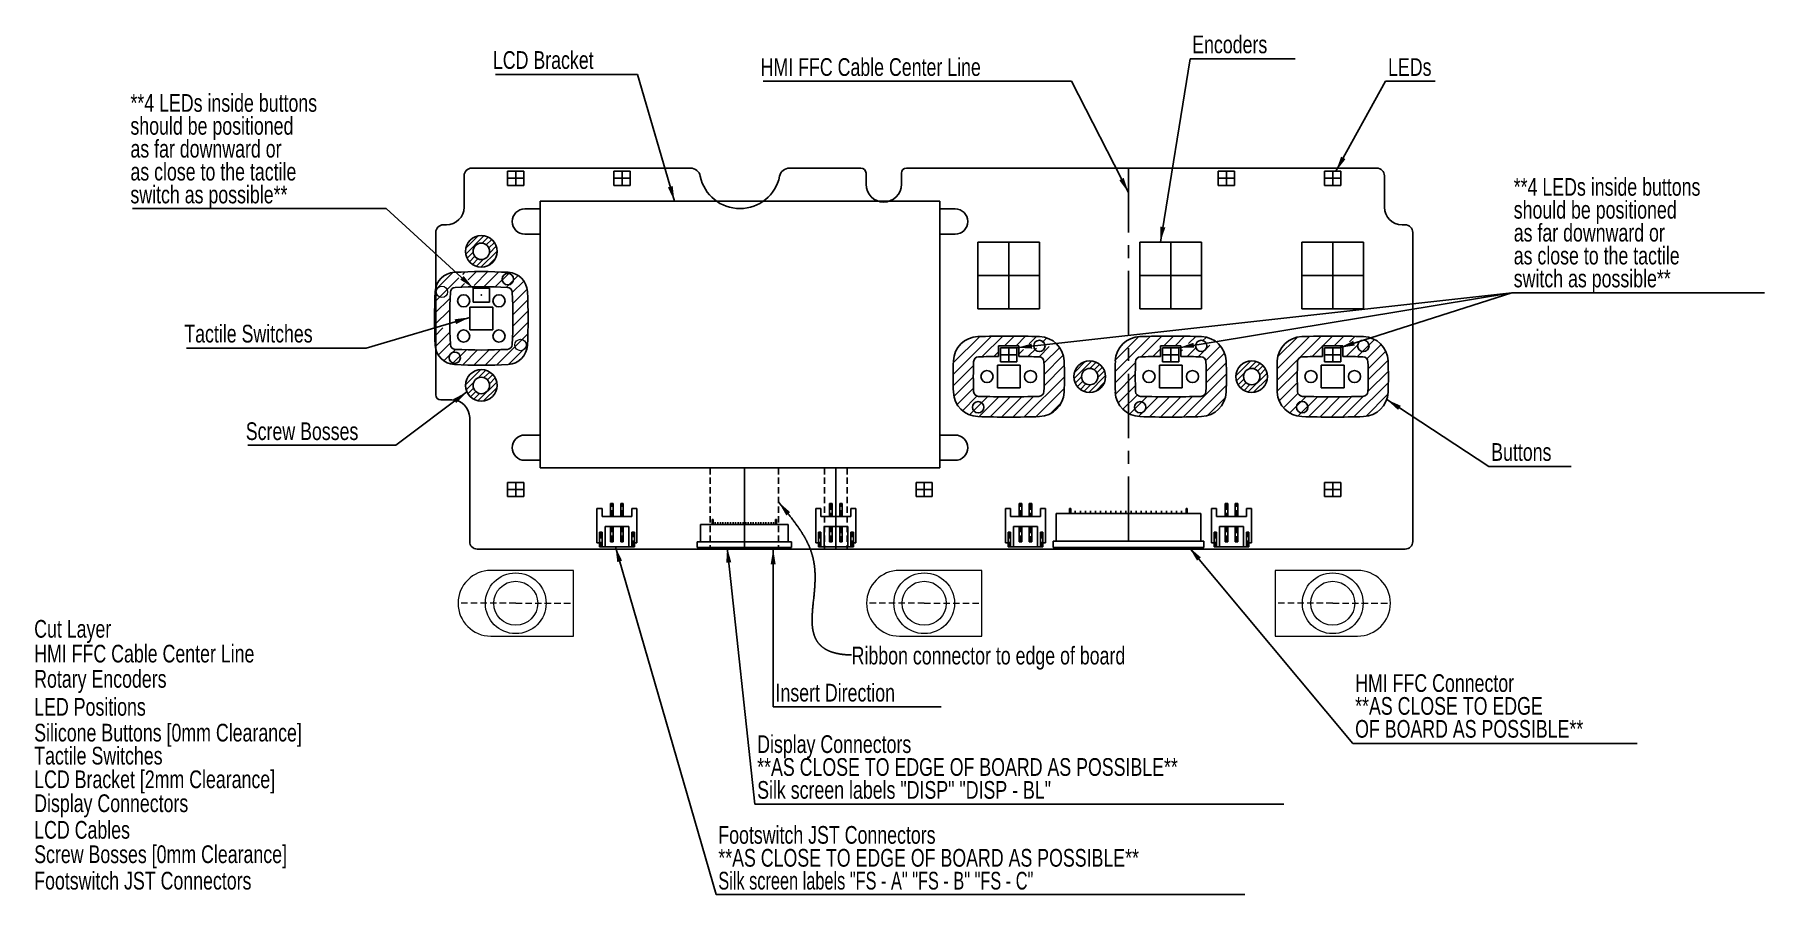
# Model space of a CAD drawing. Header units: millimetres. Extents: x 38 to 380, y 72 to 242.
import ezdxf

# ---------------------------------------------------------------- set-up
doc = ezdxf.new("R2010")
doc.units = ezdxf.units.MM
doc.header["$PDSIZE"] = -1
doc.linetypes.add('CENTERX2', pattern=[20.32, 12.7, -2.54, 2.54, -2.54])
doc.linetypes.add('HIDDEN', pattern=[1.905, 1.27, -0.635])
for name, color, linetype in [('BUTTONS', 30, 'Continuous'), ('DISPLAY_CONNECTORS', 150, 'Continuous'), ('ENCODERS', 5, 'Continuous'), ('FOOTSWITCHES', 134, 'Continuous'), ('HMI_LINE', 102, 'Continuous'), ('LCD_BRACKET', 1, 'Continuous'), ('LEDS', 190, 'Continuous'), ('PCB_CUT_LAYER', 7, 'Continuous'), ('RIBBON_CONNECTOR', 11, 'Continuous'), ('SCREW_BOSSES', 6, 'Continuous'), ('SWITCHES', 2, 'Continuous'), ('TABLES', 7, 'Continuous')]:
    doc.layers.add(name, color=color, linetype=linetype)
doc.styles.add('SLDTEXTSTYLE0', font='TXT', dxfattribs={"width": 0.75})
doc.styles.add('SLDTEXTSTYLE1', font='TXT', dxfattribs={"width": 0.688889})
doc.dimstyles.new('SLDDIMSTYLE0', dxfattribs={"dimtxt": 0.18, "dimasz": 3, "dimexe": 0, "dimexo": 0.0625, "dimgap": 0, "dimtad": 0, "dimtih": 1, "dimtoh": 1, "dimdec": 0, "dimrnd": 1e-09, "dimzin": 0, "dimdsep": 46, "dimtxsty": 'Standard', "dimsah": 1, "dimcen": 0.09, "dimadec": 0, "dimazin": 0, "dimtfac": 3, "dimtdec": 0, "dimtofl": 0, "dimtmove": 0, "dimatfit": 3, "dimfxl": 1, "dimfrac": 2, "dimtolj": 1, "dimtzin": 0, "dimarcsym": 0})

msp = doc.modelspace()

# ---------------------------------------------------------------- texts
at = {"layer": 'BUTTONS', "insert": (38.35, 105.52), "char_height": 3.5, "attachment_point": 1, "style": 'SLDTEXTSTYLE0'}
msp.add_mtext('Silicone Buttons [0mm Clearance]', dxfattribs=at)
at = {"layer": 'DISPLAY_CONNECTORS', "insert": (38.35, 91.57), "char_height": 3.5, "attachment_point": 1, "style": 'SLDTEXTSTYLE0'}
msp.add_mtext('Display Connectors', dxfattribs=at)
at = {"layer": 'ENCODERS', "insert": (38.35, 116.15), "char_height": 3.5, "attachment_point": 1, "style": 'SLDTEXTSTYLE0'}
msp.add_mtext('Rotary Encoders', dxfattribs=at)
at = {"layer": 'FOOTSWITCHES', "insert": (38.35, 76.26), "char_height": 3.5, "attachment_point": 1, "style": 'SLDTEXTSTYLE0'}
msp.add_mtext('Footswitch JST Connectors', dxfattribs=at)
at = {"layer": 'HMI_LINE', "insert": (38.35, 121.14), "char_height": 3.5, "attachment_point": 1, "style": 'SLDTEXTSTYLE0'}
msp.add_mtext('HMI FFC Cable Center Line', dxfattribs=at)
at = {"layer": 'LCD_BRACKET', "insert": (38.35, 96.3), "char_height": 3.5, "attachment_point": 1, "style": 'SLDTEXTSTYLE0'}
msp.add_mtext('LCD Bracket [2mm Clearance]', dxfattribs=at)
at = {"layer": 'LEDS', "insert": (38.35, 110.62), "char_height": 3.5, "attachment_point": 1, "style": 'SLDTEXTSTYLE0'}
msp.add_mtext('LED Positions', dxfattribs=at)
at = {"layer": 'PCB_CUT_LAYER', "insert": (38.35, 126.04), "char_height": 3.5, "attachment_point": 1, "style": 'SLDTEXTSTYLE0'}
msp.add_mtext('Cut Layer', dxfattribs=at)
at = {"layer": 'RIBBON_CONNECTOR', "char_height": 3.5, "attachment_point": 1, "style": 'SLDTEXTSTYLE0'}
for s, insert in [('Ribbon connector to edge of board', (199.84, 120.75)), ('LCD Cables', (38.35, 86.31))]:
    msp.add_mtext(s, dxfattribs=dict(at, insert=insert))
at = {"layer": 'SCREW_BOSSES', "insert": (38.35, 81.49), "char_height": 3.5, "attachment_point": 1, "style": 'SLDTEXTSTYLE0'}
msp.add_mtext('Screw Bosses [0mm Clearance]', dxfattribs=at)
at = {"layer": 'SWITCHES', "insert": (38.35, 100.97), "char_height": 3.5, "attachment_point": 1, "style": 'SLDTEXTSTYLE0'}
msp.add_mtext('Tactile Switches', dxfattribs=at)

# ---------------------------------------------------------------- blocks, each defined once
blk = doc.blocks.new('SW_HATCH_0')
at = {"color": 0, "linetype": 'Continuous', "lineweight": 18}
for p, q in [((0, 0), (-3.49, -3.49)), ((2.36, 0.11), (1.86, -0.38)), ((4.65, 0.16), (3.02, -1.47)), ((6.89, 0.16), (4.17, -2.56)), ((9.09, 0.11), (6.14, -2.84)), ((1.16, -1.09), (-3.6, -5.84)), ((2.31, -2.18), (1.57, -2.92)), ((11.23, 0), (8.35, -2.87)), ((12.87, -0.6), (10.51, -2.96)), ((14.02, -1.7), (11.72, -3.99)), ((14.66, -3.3), (11.81, -6.15)), ((-0.57, -5.06), (-3.64, -8.13)), ((14.79, -5.42), (11.85, -8.36)), ((-0.63, -7.37), (-3.64, -10.37)), ((14.85, -9.85), (11.78, -12.92)), ((14.84, -7.61), (11.84, -10.61)), ((-1.96, -10.94), (-3.59, -12.57)), ((-0.61, -11.83), (-3.48, -14.71)), ((14.81, -12.13), (8.65, -18.29)), ((-0.53, -14), (-2.89, -16.36)), ((0.51, -15.21), (-1.78, -17.5)), ((2.67, -15.29), (-0.19, -18.15)), ((4.87, -15.33), (1.94, -18.27)), ((7.13, -15.32), (4.13, -18.33)), ((9.43, -15.26), (6.36, -18.33)), ((14.71, -14.47), (10.99, -18.19))]:
    blk.add_line(p, q, dxfattribs=at)
blk = doc.blocks.new('SW_HATCH_1')
at = {"color": 0, "linetype": 'Continuous', "lineweight": 18}
for p, q in [((5.67, 1.18), (-1.9, -6.39)), ((3.37, 1.12), (-1.86, -4.11)), ((0, 0), (-0.74, -0.74)), ((7.94, 1.2), (3.87, -2.86)), ((10.18, 1.2), (8.28, -0.7)), ((12.4, 1.18), (10.53, -0.7)), ((14.6, 1.13), (13.16, -0.31)), ((16.59, 0.87), (15.69, -0.03)), ((7.09, -1.89), (6.16, -2.82)), ((12.02, -1.45), (11.09, -2.38)), ((14.55, -1.16), (12.88, -2.83)), ((17.08, -0.88), (15.08, -2.88)), ((19.16, -1.05), (16.05, -4.15)), ((19.87, -2.58), (16.09, -6.36)), ((2.12, -4.61), (-1.89, -8.62)), ((20.07, -4.63), (16.07, -8.62)), ((2.09, -6.89), (-1.75, -10.73)), ((2.13, -9.1), (-1.11, -12.33)), ((20.09, -6.85), (12.17, -14.77)), ((20.06, -9.12), (14.46, -14.72)), ((2.82, -10.65), (-0.07, -13.54)), ((4.96, -10.75), (1.35, -14.37)), ((7.17, -10.79), (3.25, -14.71)), ((9.41, -10.8), (5.44, -14.76)), ((11.67, -10.78), (7.66, -14.79)), ((13.96, -10.74), (9.9, -14.79)), ((19.54, -11.89), (17.23, -14.2))]:
    blk.add_line(p, q, dxfattribs=at)
blk = doc.blocks.new('SW_HATCH_2')
at = {"color": 0, "linetype": 'Continuous', "lineweight": 18}
for p, q in [((2.31, 0.06), (-4.68, -6.92)), ((0, 0), (-4.62, -4.62)), ((4.59, 0.1), (0.51, -3.98)), ((6.84, 0.1), (4.94, -1.8)), ((9.06, 0.08), (7.18, -1.8)), ((11.27, 0.04), (9.86, -1.36)), ((4.32, -2.42), (2.81, -3.93)), ((8.64, -2.58), (8.32, -2.91)), ((11.34, -2.13), (9.55, -3.92)), ((14.04, -1.68), (11.74, -3.97)), ((13.36, -0.11), (12.56, -0.91)), ((16.14, -1.82), (13.23, -4.73)), ((16.95, -3.25), (13.31, -6.9)), ((-0.64, -5.13), (-4.67, -9.16)), ((17.27, -5.18), (13.31, -9.14)), ((-0.68, -7.42), (-4.6, -11.34)), ((-0.66, -9.64), (-4.09, -13.07)), ((17.32, -7.38), (8.81, -15.88)), ((17.3, -9.64), (11.1, -15.84)), ((-0.31, -11.54), (-3.14, -14.37)), ((1.63, -11.84), (-1.83, -15.3)), ((3.83, -11.88), (-0.07, -15.79)), ((6.06, -11.9), (2.11, -15.85)), ((8.32, -11.89), (4.32, -15.89)), ((10.6, -11.85), (6.55, -15.9)), ((17.1, -12.09), (13.54, -15.64))]:
    blk.add_line(p, q, dxfattribs=at)
blk = doc.blocks.new('SW_HATCH_3')
at = {"color": 0, "linetype": 'Continuous', "lineweight": 18}
for p, q in [((4.67, 0.18), (-4.02, -8.51)), ((2.39, 0.15), (-4.01, -6.25)), ((0, 0), (-3.86, -3.86)), ((6.93, 0.2), (5.03, -1.7)), ((9.17, 0.19), (7.28, -1.7)), ((11.37, 0.15), (10.28, -0.95)), ((4.98, -1.76), (2.89, -3.84)), ((12.05, -1.42), (9.65, -3.82)), ((15.25, -0.46), (11.85, -3.86)), ((16.53, -1.43), (13.7, -4.26)), ((17.45, -2.76), (13.96, -6.24)), ((-0.01, -6.75), (-3.97, -10.7)), ((17.97, -6.72), (13.92, -10.77)), ((17.91, -4.54), (13.98, -8.47)), ((-0.01, -8.99), (-3.6, -12.58)), ((17.97, -8.97), (11.18, -15.76)), ((0.12, -11.11), (-2.75, -13.98)), ((1.74, -11.73), (-1.53, -15)), ((3.94, -11.78), (0.09, -15.62)), ((6.16, -11.8), (2.21, -15.75)), ((8.41, -11.8), (4.42, -15.79)), ((10.68, -11.77), (6.65, -15.8)), ((12.98, -11.71), (8.9, -15.79)), ((17.89, -11.29), (13.51, -15.68))]:
    blk.add_line(p, q, dxfattribs=at)
blk = doc.blocks.new('SW_HATCH_4')
at = {"color": 0, "linetype": 'Continuous', "lineweight": 18}
for p, q in [((1.14, 0.02), (-2.46, -3.58)), ((0, 0), (-2.44, -2.44)), ((-0.99, -3.24), (-2.19, -4.43)), ((3.74, -2.99), (0.55, -6.19)), ((1.99, -0.25), (0.8, -1.45)), ((2.67, -0.7), (1.6, -1.77)), ((3.2, -1.29), (2.1, -2.39)), ((3.57, -2.04), (2.21, -3.4)), ((-0.68, -4.04), (-1.74, -5.11)), ((-0.05, -4.54), (-1.15, -5.64)), ((0.96, -4.65), (-0.4, -6.02)), ((3.43, -4.42), (1.98, -5.88))]:
    blk.add_line(p, q, dxfattribs=at)
blk = doc.blocks.new('SW_HATCH_5')
at = {"color": 0, "linetype": 'Continuous', "lineweight": 18}
for p, q in [((1.72, 0.6), (-1.29, -2.41)), ((0, 0), (-0.69, -0.69)), ((2.72, 0.47), (1.22, -1.02)), ((3.49, 0.12), (2.37, -0.99)), ((0.33, -1.91), (-1.16, -3.41)), ((0.3, -3.06), (-0.77, -4.14)), ((4.89, -1.85), (1.16, -5.58)), ((4.94, -2.92), (2.23, -5.63)), ((4.11, -0.38), (3.05, -1.44)), ((4.58, -1.03), (3.43, -2.19)), ((0.75, -3.74), (-0.31, -4.8)), ((1.5, -4.12), (0.34, -5.27))]:
    blk.add_line(p, q, dxfattribs=at)
blk = doc.blocks.new('SW_HATCH_6')
at = {"color": 0, "linetype": 'Continuous', "lineweight": 18}
for p, q in [((1.2, 0.08), (-2.29, -3.41)), ((0, 0), (-2.21, -2.21)), ((-0.82, -3.06), (-2.05, -4.29)), ((3.93, -2.81), (0.6, -6.14)), ((2.08, -0.16), (0.85, -1.39)), ((2.78, -0.59), (1.7, -1.66)), ((3.32, -1.17), (2.24, -2.25)), ((3.72, -1.89), (2.42, -3.19)), ((-0.55, -3.91), (-1.62, -4.99)), ((0.04, -4.45), (-1.04, -5.54)), ((0.98, -4.63), (-0.32, -5.93)), ((3.73, -4.13), (1.92, -5.94))]:
    blk.add_line(p, q, dxfattribs=at)
blk = doc.blocks.new('SW_HATCH_7')
at = {"color": 0, "linetype": 'Continuous', "lineweight": 18}
for p, q in [((1.82, 0.7), (-1.15, -2.27)), ((0, 0), (-0.46, -0.46)), ((2.83, 0.58), (1.3, -0.95)), ((3.61, 0.24), (2.48, -0.88)), ((0.49, -1.75), (-1.04, -3.28)), ((0.43, -2.94), (-0.69, -4.06)), ((5.01, -1.72), (1.27, -5.47)), ((5.07, -2.78), (2.33, -5.53)), ((4.23, -0.26), (3.17, -1.32)), ((4.7, -0.91), (3.55, -2.06)), ((0.87, -3.62), (-0.19, -4.68)), ((1.6, -4.01), (0.45, -5.16))]:
    blk.add_line(p, q, dxfattribs=at)
blk = doc.blocks.new('SW_NOTE_0')
at = {"layer": 'HMI_LINE', "color": 0}
blk.add_line((-60.92, 0), (0, 0), dxfattribs=at)
at = {"layer": 'HMI_LINE', "color": 0, "insert": (-61.39, 4.55), "char_height": 3.5, "attachment_point": 1, "style": 'SLDTEXTSTYLE0'}
blk.add_mtext('HMI FFC Cable Center Line', dxfattribs=at)
blk = doc.blocks.new('SW_NOTE_0_1')
at = {"layer": 'LEDS', "color": 0}
blk.add_line((9.82, 0), (0, 0), dxfattribs=at)
at = {"layer": 'LEDS', "color": 0, "insert": (0.49, 4.55), "char_height": 3.5, "attachment_point": 1, "style": 'SLDTEXTSTYLE0'}
blk.add_mtext('LEDs', dxfattribs=at)
blk = doc.blocks.new('SW_NOTE_0_2')
at = {"layer": 'ENCODERS', "color": 0}
blk.add_line((20.75, 0), (0, 0), dxfattribs=at)
at = {"layer": 'ENCODERS', "color": 0, "insert": (0.41, 4.59), "char_height": 3.5, "attachment_point": 1, "style": 'SLDTEXTSTYLE0'}
blk.add_mtext('Encoders', dxfattribs=at)
blk = doc.blocks.new('SW_NOTE_0_3')
at = {"layer": 'BUTTONS', "color": 0}
blk.add_line((16.27, 0), (0, 0), dxfattribs=at)
at = {"layer": 'BUTTONS', "color": 0, "insert": (0.49, 4.6), "char_height": 3.5, "attachment_point": 1, "style": 'SLDTEXTSTYLE0'}
blk.add_mtext('Buttons', dxfattribs=at)
blk = doc.blocks.new('SW_NOTE_0_4')
at = {"layer": 'SCREW_BOSSES', "color": 0}
blk.add_line((-29.28, 0), (0, 0), dxfattribs=at)
at = {"layer": 'SCREW_BOSSES', "color": 0, "insert": (-29.67, 4.52), "char_height": 3.5, "attachment_point": 1, "style": 'SLDTEXTSTYLE0'}
blk.add_mtext('Screw Bosses', dxfattribs=at)
blk = doc.blocks.new('SW_NOTE_0_5')
at = {"layer": 'SWITCHES', "color": 0}
blk.add_line((-35.51, 0), (0, 0), dxfattribs=at)
at = {"layer": 'SWITCHES', "color": 0, "insert": (-35.94, 4.61), "char_height": 3.5, "attachment_point": 1, "style": 'SLDTEXTSTYLE0'}
blk.add_mtext('Tactile Switches', dxfattribs=at)
blk = doc.blocks.new('SW_NOTE_0_6')
at = {"layer": 'LCD_BRACKET', "color": 0}
blk.add_line((-28.08, 0), (0, 0), dxfattribs=at)
at = {"layer": 'LCD_BRACKET', "color": 0, "insert": (-28.56, 4.62), "char_height": 3.5, "attachment_point": 1, "style": 'SLDTEXTSTYLE0'}
blk.add_mtext('LCD Bracket', dxfattribs=at)
blk = doc.blocks.new('SW_NOTE_0_7')
at = {"layer": 'HMI_LINE', "color": 0}
blk.add_line((56.16, 0), (0, 0), dxfattribs=at)
at = {"layer": 'HMI_LINE', "color": 0, "char_height": 3.5, "attachment_point": 1, "style": 'SLDTEXTSTYLE0'}
for s, insert in [('HMI FFC Connector', (0.47, 13.67)), ('**AS CLOSE TO EDGE', (0.47, 9.15)), ('OF BOARD AS POSSIBLE**', (0.47, 4.62))]:
    blk.add_mtext(s, dxfattribs=dict(at, insert=insert))
blk = doc.blocks.new('SW_NOTE_0_8')
at = {"layer": 'LEDS', "color": 0}
blk.add_line((49.91, 0), (0, 0), dxfattribs=at)
blk.add_line((49.91, 0), (0, 0), dxfattribs=at)
blk.add_line((49.91, 0), (0, 0), dxfattribs=at)
at = {"layer": 'LEDS', "color": 0, "char_height": 3.5, "attachment_point": 1, "style": 'SLDTEXTSTYLE0'}
for s, insert in [('**4 LEDs inside buttons', (0.38, 22.71)), ('should be positioned', (0.38, 18.18)), ('as far downward or', (0.38, 13.66)), ('as close to the tactile', (0.38, 9.13)), ('switch as possible**', (0.38, 4.6))]:
    blk.add_mtext(s, dxfattribs=dict(at, insert=insert))
blk = doc.blocks.new('SW_NOTE_0_9')
at = {"layer": 'LEDS', "color": 0}
blk.add_line((-50.15, 0), (0, 0), dxfattribs=at)
at = {"layer": 'LEDS', "color": 0, "char_height": 3.5, "attachment_point": 1, "style": 'SLDTEXTSTYLE0'}
for s, insert in [('**4 LEDs inside buttons', (-50.54, 22.63)), ('should be positioned', (-50.54, 18.1)), ('as far downward or', (-50.54, 13.58)), ('as close to the tactile', (-50.54, 9.05)), ('switch as possible**', (-50.54, 4.53))]:
    blk.add_mtext(s, dxfattribs=dict(at, insert=insert))
blk = doc.blocks.new('SW_NOTE_0_10')
at = {"layer": 'RIBBON_CONNECTOR', "color": 0}
blk.add_line((33.18, 0), (0, 0), dxfattribs=at)
at = {"layer": 'RIBBON_CONNECTOR', "color": 0, "insert": (0.47, 4.52), "char_height": 3.5, "attachment_point": 1, "style": 'SLDTEXTSTYLE0'}
blk.add_mtext('Insert Direction', dxfattribs=at)
blk = doc.blocks.new('SW_NOTE_0_11')
at = {"layer": 'DISPLAY_CONNECTORS', "color": 0}
blk.add_line((104.49, 0), (0, 0), dxfattribs=at)
at = {"layer": 'DISPLAY_CONNECTORS', "color": 0, "char_height": 3.5, "attachment_point": 1, "style": 'SLDTEXTSTYLE0'}
for s, insert in [('Display Connectors', (0.44, 13.59)), ('**AS CLOSE TO EDGE OF BOARD AS POSSIBLE**', (0.44, 9.07)), ('Silk screen labels "DISP" "DISP - BL"', (0.44, 4.54))]:
    blk.add_mtext(s, dxfattribs=dict(at, insert=insert))
blk = doc.blocks.new('SW_NOTE_0_12')
at = {"layer": 'FOOTSWITCHES', "color": 0}
blk.add_line((104.49, 0), (0, 0), dxfattribs=at)
at = {"layer": 'FOOTSWITCHES', "color": 0, "char_height": 3.5, "attachment_point": 1}
for s, insert, style in [('Footswitch JST Connectors', (0.44, 13.52), 'SLDTEXTSTYLE0'), ('**AS CLOSE TO EDGE OF BOARD AS POSSIBLE**', (0.44, 8.99), 'SLDTEXTSTYLE0'), ('Silk screen labels "FS - A" "FS - B" "FS - C"', (0.44, 4.47), 'SLDTEXTSTYLE1')]:
    blk.add_mtext(s, dxfattribs=dict(at, insert=insert, style=style))

# ---------------------------------------------------------------- linework, layer by layer
at = {"layer": 'BUTTONS'}
for p, q in [((228.88, 180.24), (232.88, 180.24)), ((228.88, 180.24), (228.88, 178.13)), ((232.88, 180.24), (232.88, 178.13)), ((260.88, 180.24), (264.88, 180.24)), ((260.88, 180.24), (260.88, 178.13)), ((264.88, 180.24), (264.88, 178.13)), ((292.88, 180.24), (296.88, 180.24)), ((292.88, 180.24), (292.88, 178.13)), ((296.88, 180.24), (296.88, 178.13))]:
    msp.add_line(p, q, dxfattribs=at)
for centre in [(123.19, 189.13), (130.17, 189.13), (123.19, 182.15), (130.17, 182.15), (226.58, 174.14), (235.18, 174.14), (258.58, 174.14), (267.18, 174.14), (290.58, 174.14), (299.18, 174.14)]:
    msp.add_circle(centre, 1.2, dxfattribs=at)
for centre, radius, start, end in [((126.68, 91.89), 103, 87.0369, 92.9631), ((121.56, 190.76), 4, 92.9631, 177.0369), ((121.56, 190.76), 1, 92.9631, 177.0369), ((126.68, 91.89), 100, 87.0369, 92.9631), ((131.79, 190.76), 1, 2.9631, 87.0369), ((131.79, 190.76), 4, 2.9631, 87.0369), ((220.43, 185.64), 103, 177.0369, 182.9631), ((220.43, 185.64), 100, 177.0369, 182.9631), ((32.93, 185.64), 100, 357.0369, 2.9631), ((32.93, 185.64), 103, 357.0369, 2.9631), ((224.93, 177.05), 5, 91.7123, 177.8882), ((230.88, -21.86), 204, 88.2877, 91.7123), ((236.82, 177.05), 5, 2.1118, 88.2877), ((256.93, 177.05), 5, 91.7123, 177.8882), ((262.88, -21.86), 204, 88.2877, 91.7123), ((268.82, 177.05), 5, 2.1118, 88.2877), ((288.93, 177.05), 5, 91.7123, 177.8882), ((294.88, -21.86), 204, 88.2877, 91.7123), ((300.82, 177.05), 5, 2.1118, 88.2877), ((121.56, 180.52), 4, 182.9631, 267.0369), ((121.56, 180.52), 1, 182.9631, 267.0369), ((126.68, 279.39), 100, 267.0369, 272.9631), ((131.79, 180.52), 1, 272.9631, 357.0369), ((131.79, 180.52), 4, 272.9631, 357.0369), ((224.93, 177.05), 1, 91.7123, 177.8882), ((230.88, -21.86), 200, 90.573, 91.7123), ((230.88, -21.86), 200, 88.2877, 89.427), ((236.82, 177.05), 1, 2.1118, 88.2877), ((256.93, 177.05), 1, 91.7123, 177.8882), ((262.88, -21.86), 200, 90.573, 91.7123), ((262.88, -21.86), 200, 88.2877, 89.427), ((268.82, 177.05), 1, 2.1118, 88.2877), ((288.93, 177.05), 1, 91.7123, 177.8882), ((294.88, -21.86), 200, 90.573, 91.7123), ((294.88, -21.86), 200, 88.2877, 89.427), ((300.82, 177.05), 1, 2.1118, 88.2877), ((126.68, 279.39), 103, 267.0369, 272.9631), ((303.88, 174.14), 84, 177.8882, 182.1118), ((303.88, 174.14), 80, 177.8882, 182.1118), ((157.88, 174.14), 80, 357.8882, 2.1118), ((157.88, 174.14), 84, 357.8882, 2.1118), ((335.88, 174.14), 84, 177.8882, 182.1118), ((335.88, 174.14), 80, 177.8882, 182.1118), ((189.88, 174.14), 80, 357.8882, 2.1118), ((189.88, 174.14), 84, 357.8882, 2.1118), ((367.88, 174.14), 84, 177.8882, 182.1118), ((367.88, 174.14), 80, 177.8882, 182.1118), ((221.88, 174.14), 80, 357.8882, 2.1118), ((221.88, 174.14), 84, 357.8882, 2.1118), ((224.93, 171.23), 5, 182.1118, 268.2877), ((224.93, 171.23), 1, 182.1118, 268.2877), ((236.82, 171.23), 1, 271.7123, 357.8882), ((236.82, 171.23), 5, 271.7123, 357.8882), ((256.93, 171.23), 5, 182.1118, 268.2877), ((256.93, 171.23), 1, 182.1118, 268.2877), ((268.82, 171.23), 1, 271.7123, 357.8882), ((268.82, 171.23), 5, 271.7123, 357.8882), ((288.93, 171.23), 5, 182.1118, 268.2877), ((288.93, 171.23), 1, 182.1118, 268.2877), ((300.82, 171.23), 1, 271.7123, 357.8882), ((300.82, 171.23), 5, 271.7123, 357.8882), ((230.88, 370.14), 200, 268.2877, 271.7123), ((262.88, 370.14), 200, 268.2877, 271.7123), ((294.88, 370.14), 200, 268.2877, 271.7123), ((230.88, 370.14), 204, 268.2877, 271.7123), ((262.88, 370.14), 204, 268.2877, 271.7123), ((294.88, 370.14), 204, 268.2877, 271.7123)]:
    msp.add_arc(centre, radius, start, end, dxfattribs=at)
at = {"layer": 'DISPLAY_CONNECTORS'}
for p, q in [((192.78, 141.31), (192.78, 148.09)), ((192.78, 148.09), (193.78, 148.09)), ((193.78, 148.09), (193.78, 146.49)), ((195.98, 149.09), (195.48, 149.09)), ((195.48, 149.09), (195.48, 146.49)), ((195.98, 146.49), (195.98, 149.09)), ((197.98, 149.09), (197.48, 149.09)), ((197.48, 149.09), (197.48, 146.49)), ((197.98, 146.49), (197.98, 149.09)), ((199.68, 146.49), (199.68, 148.09)), ((199.68, 148.09), (200.68, 148.09)), ((200.68, 148.09), (200.68, 141.31)), ((169.98, 141.49), (169.98, 144.89)), ((169.98, 144.89), (187.33, 144.89)), ((172.31, 144.89), (172.31, 145.89)), ((172.31, 145.89), (172.51, 145.89)), ((172.41, 144.89), (172.41, 145.39)), ((172.51, 145.89), (172.51, 144.89)), ((172.91, 144.89), (172.91, 145.39)), ((173.41, 144.89), (173.41, 145.39)), ((173.91, 144.89), (173.91, 145.39)), ((174.41, 144.89), (174.41, 145.39)), ((174.91, 144.89), (174.91, 145.39)), ((175.41, 144.89), (175.41, 145.39)), ((175.91, 144.89), (175.91, 145.39)), ((176.41, 144.89), (176.41, 145.39)), ((176.91, 144.89), (176.91, 145.39)), ((177.41, 144.89), (177.41, 145.39)), ((177.91, 144.89), (177.91, 145.39)), ((178.41, 144.89), (178.41, 145.39)), ((178.91, 144.89), (178.91, 145.39)), ((179.41, 144.89), (179.41, 145.39)), ((179.91, 144.89), (179.91, 145.39)), ((180.41, 144.89), (180.41, 145.39)), ((180.91, 144.89), (180.91, 145.39)), ((181.41, 144.89), (181.41, 145.39)), ((181.91, 144.89), (181.91, 145.39)), ((182.41, 144.89), (182.41, 145.39)), ((182.91, 144.89), (182.91, 145.39)), ((183.41, 144.89), (183.41, 145.39)), ((183.91, 144.89), (183.91, 145.39)), ((184.41, 144.89), (184.41, 145.39)), ((184.81, 144.89), (184.81, 145.89)), ((184.81, 145.89), (185.01, 145.89)), ((184.91, 144.89), (184.91, 145.39)), ((185.01, 145.89), (185.01, 144.89)), ((187.33, 144.89), (187.33, 141.49)), ((193.78, 146.49), (199.68, 146.49)), ((194.38, 144.49), (199.08, 144.49)), ((194.38, 144.49), (194.38, 140.49)), ((195.48, 144.49), (195.48, 141.49)), ((195.98, 141.49), (195.98, 144.49)), ((197.48, 144.49), (197.48, 141.49)), ((197.98, 141.49), (197.98, 144.49)), ((199.08, 144.49), (199.08, 140.49)), ((169.33, 141.49), (187.98, 141.49)), ((169.33, 141.49), (169.33, 140.39)), ((169.33, 140.39), (187.98, 140.39)), ((187.98, 141.49), (187.98, 140.39)), ((193.28, 141.31), (192.78, 141.31)), ((193.28, 143.41), (193.78, 143.41)), ((193.28, 143.41), (193.28, 140.49)), ((193.28, 140.49), (193.78, 140.49)), ((193.78, 143.41), (193.78, 140.49)), ((194.38, 140.49), (193.78, 140.49)), ((194.38, 140.49), (199.08, 140.49)), ((195.48, 141.49), (195.98, 141.49)), ((197.48, 141.49), (197.98, 141.49)), ((199.68, 140.49), (199.08, 140.49)), ((199.68, 143.41), (200.18, 143.41)), ((199.68, 143.41), (199.68, 140.49)), ((199.68, 140.49), (200.18, 140.49)), ((200.18, 143.41), (200.18, 140.49)), ((200.68, 141.31), (200.18, 141.31))]:
    msp.add_line(p, q, dxfattribs=at)
at = {"layer": 'DISPLAY_CONNECTORS', "linetype": 'HIDDEN'}
for p, q in [((195.73, 149.09), (195.73, 146.49)), ((197.73, 146.49), (197.73, 149.09)), ((195.73, 141.49), (195.73, 144.49)), ((197.73, 144.49), (197.73, 141.49)), ((193.53, 143.41), (193.53, 140.49)), ((199.93, 140.49), (199.93, 143.41))]:
    msp.add_line(p, q, dxfattribs=at)
at = {"layer": 'ENCODERS'}
for p, q in [((224.78, 200.74), (236.98, 200.74)), ((224.78, 200.74), (224.78, 187.54)), ((230.88, 200.74), (230.88, 194.14)), ((236.98, 200.74), (236.98, 187.54)), ((256.78, 200.74), (268.98, 200.74)), ((256.78, 200.74), (256.78, 187.54)), ((262.88, 200.74), (262.88, 194.14)), ((268.98, 200.74), (268.98, 187.54)), ((288.78, 200.74), (300.98, 200.74)), ((288.78, 200.74), (288.78, 187.54)), ((294.88, 200.74), (294.88, 194.14)), ((300.98, 200.74), (300.98, 187.54)), ((224.78, 194.14), (230.88, 194.14)), ((230.88, 194.14), (236.98, 194.14)), ((230.88, 187.54), (230.88, 194.14)), ((256.78, 194.14), (262.88, 194.14)), ((262.88, 194.14), (268.98, 194.14)), ((262.88, 187.54), (262.88, 194.14)), ((288.78, 194.14), (294.88, 194.14)), ((294.88, 194.14), (300.98, 194.14)), ((294.88, 187.54), (294.88, 194.14)), ((224.78, 187.54), (236.98, 187.54)), ((256.78, 187.54), (268.98, 187.54)), ((288.78, 187.54), (300.98, 187.54))]:
    msp.add_line(p, q, dxfattribs=at)
for p in [(230.88, 194.14), (262.88, 194.14), (294.88, 194.14)]:
    msp.add_point(p, dxfattribs=at)
at = {"layer": 'FOOTSWITCHES'}
for p, q in [((149.53, 141.31), (149.53, 148.09)), ((149.53, 148.09), (150.53, 148.09)), ((150.53, 148.09), (150.53, 146.49)), ((152.73, 149.09), (152.23, 149.09)), ((152.23, 149.09), (152.23, 146.49)), ((152.73, 146.49), (152.73, 149.09)), ((154.73, 149.09), (154.23, 149.09)), ((154.23, 149.09), (154.23, 146.49)), ((154.73, 146.49), (154.73, 149.09)), ((156.43, 146.49), (156.43, 148.09)), ((156.43, 148.09), (157.43, 148.09)), ((157.43, 148.09), (157.43, 141.31)), ((231.23, 148.09), (230.23, 148.09)), ((230.23, 148.09), (230.23, 141.31)), ((231.23, 146.49), (231.23, 148.09)), ((232.93, 146.49), (232.93, 149.09)), ((232.93, 149.09), (233.43, 149.09)), ((233.43, 149.09), (233.43, 146.49)), ((234.93, 146.49), (234.93, 149.09)), ((234.93, 149.09), (235.43, 149.09)), ((235.43, 149.09), (235.43, 146.49)), ((238.13, 148.09), (237.13, 148.09)), ((237.13, 148.09), (237.13, 146.49)), ((238.13, 141.31), (238.13, 148.09)), ((270.93, 141.31), (270.93, 148.09)), ((270.93, 148.09), (271.93, 148.09)), ((271.93, 148.09), (271.93, 146.49)), ((273.63, 146.49), (273.63, 149.09)), ((273.63, 149.09), (274.13, 149.09)), ((274.13, 149.09), (274.13, 146.49)), ((275.63, 146.49), (275.63, 149.09)), ((275.63, 149.09), (276.13, 149.09)), ((276.13, 149.09), (276.13, 146.49)), ((277.83, 146.49), (277.83, 148.09)), ((277.83, 148.09), (278.83, 148.09)), ((278.83, 148.09), (278.83, 141.31)), ((150.53, 146.49), (156.43, 146.49)), ((151.13, 144.49), (155.83, 144.49)), ((151.13, 144.49), (151.13, 140.49)), ((152.23, 144.49), (152.23, 141.49)), ((152.73, 141.49), (152.73, 144.49)), ((154.23, 144.49), (154.23, 141.49)), ((154.73, 141.49), (154.73, 144.49)), ((155.83, 144.49), (155.83, 140.49)), ((237.13, 146.49), (231.23, 146.49)), ((231.83, 144.49), (236.53, 144.49)), ((231.83, 144.49), (231.83, 140.49)), ((232.93, 141.49), (232.93, 144.49)), ((233.43, 144.49), (233.43, 141.49)), ((234.93, 141.49), (234.93, 144.49)), ((235.43, 144.49), (235.43, 141.49)), ((236.53, 144.49), (236.53, 140.49)), ((271.93, 146.49), (277.83, 146.49)), ((272.53, 144.49), (277.23, 144.49)), ((272.53, 144.49), (272.53, 140.49)), ((273.63, 141.49), (273.63, 144.49)), ((274.13, 144.49), (274.13, 141.49)), ((275.63, 141.49), (275.63, 144.49)), ((276.13, 144.49), (276.13, 141.49)), ((277.23, 144.49), (277.23, 140.49)), ((150.03, 141.31), (149.53, 141.31)), ((150.03, 143.41), (150.53, 143.41)), ((150.03, 143.41), (150.03, 140.49)), ((150.03, 140.49), (150.53, 140.49)), ((150.53, 143.41), (150.53, 140.49)), ((151.13, 140.49), (150.53, 140.49)), ((151.13, 140.49), (155.83, 140.49)), ((152.23, 141.49), (152.73, 141.49)), ((154.23, 141.49), (154.73, 141.49)), ((156.43, 140.49), (155.83, 140.49)), ((156.43, 143.41), (156.93, 143.41)), ((156.43, 143.41), (156.43, 140.49)), ((156.43, 140.49), (156.93, 140.49)), ((156.93, 143.41), (156.93, 140.49)), ((157.43, 141.31), (156.93, 141.31)), ((230.23, 141.31), (230.73, 141.31)), ((230.73, 143.41), (231.23, 143.41)), ((230.73, 143.41), (230.73, 140.49)), ((230.73, 140.49), (231.23, 140.49)), ((231.23, 143.41), (231.23, 140.49)), ((231.23, 140.49), (231.83, 140.49)), ((231.83, 140.49), (236.53, 140.49)), ((233.43, 141.49), (232.93, 141.49)), ((235.43, 141.49), (234.93, 141.49)), ((236.53, 140.49), (237.13, 140.49)), ((237.13, 143.41), (237.63, 143.41)), ((237.13, 143.41), (237.13, 140.49)), ((237.13, 140.49), (237.63, 140.49)), ((237.63, 143.41), (237.63, 140.49)), ((237.63, 141.31), (238.13, 141.31)), ((271.43, 141.31), (270.93, 141.31)), ((271.43, 143.41), (271.93, 143.41)), ((271.43, 143.41), (271.43, 140.49)), ((271.43, 140.49), (271.93, 140.49)), ((271.93, 143.41), (271.93, 140.49)), ((271.93, 140.49), (272.53, 140.49)), ((272.53, 140.49), (277.23, 140.49)), ((274.13, 141.49), (273.63, 141.49)), ((276.13, 141.49), (275.63, 141.49)), ((277.23, 140.49), (277.83, 140.49)), ((277.83, 143.41), (278.33, 143.41)), ((277.83, 143.41), (277.83, 140.49)), ((277.83, 140.49), (278.33, 140.49)), ((278.33, 143.41), (278.33, 140.49)), ((278.83, 141.31), (278.33, 141.31))]:
    msp.add_line(p, q, dxfattribs=at)
at = {"layer": 'FOOTSWITCHES', "linetype": 'HIDDEN'}
for p, q in [((152.48, 146.49), (152.48, 149.09)), ((154.48, 146.49), (154.48, 149.09)), ((233.18, 146.49), (233.18, 149.09)), ((235.18, 149.09), (235.18, 146.49)), ((273.88, 149.09), (273.88, 146.49)), ((275.88, 146.49), (275.88, 149.09)), ((152.48, 141.49), (152.48, 144.49)), ((154.48, 141.49), (154.48, 144.49)), ((233.18, 141.49), (233.18, 144.49)), ((235.18, 144.49), (235.18, 141.49)), ((273.88, 141.49), (273.88, 144.49)), ((275.88, 144.49), (275.88, 141.49)), ((150.28, 143.41), (150.28, 140.49)), ((156.68, 140.49), (156.68, 143.41)), ((230.98, 143.41), (230.98, 140.49)), ((237.38, 143.41), (237.38, 140.49)), ((271.68, 143.41), (271.68, 140.49)), ((278.08, 140.49), (278.08, 143.41))]:
    msp.add_line(p, q, dxfattribs=at)
at = {"layer": 'FOOTSWITCHES', "lineweight": 18}
for p, q in [((144.88, 135.84), (128.58, 135.84)), ((144.88, 122.84), (144.88, 135.84)), ((225.58, 135.84), (209.28, 135.84)), ((225.58, 122.84), (225.58, 135.84)), ((283.48, 135.84), (283.48, 122.84)), ((299.78, 135.84), (283.48, 135.84)), ((128.58, 122.84), (144.88, 122.84)), ((209.28, 122.84), (225.58, 122.84)), ((283.48, 122.84), (299.78, 122.84))]:
    msp.add_line(p, q, dxfattribs=at)
at = {"layer": 'FOOTSWITCHES', "linetype": 'HIDDEN', "lineweight": 18}
for p, q in [((133.48, 129.34), (122.08, 129.34)), ((133.48, 129.34), (144.88, 129.34)), ((214.18, 129.34), (202.78, 129.34)), ((214.18, 129.34), (225.58, 129.34)), ((294.88, 129.34), (283.48, 129.34)), ((294.88, 129.34), (306.28, 129.34))]:
    msp.add_line(p, q, dxfattribs=at)
at = {"layer": 'FOOTSWITCHES', "lineweight": 18}
for centre, radius in [((133.48, 129.34), 6), ((133.48, 129.34), 4.35), ((214.18, 129.34), 6), ((214.18, 129.34), 4.35), ((294.88, 129.34), 6), ((294.88, 129.34), 4.35)]:
    msp.add_circle(centre, radius, dxfattribs=at)
for centre, start, end in [((128.58, 129.34), 90, 270), ((209.28, 129.34), 90, 270), ((299.78, 129.34), 270, 90)]:
    msp.add_arc(centre, 6.5, start, end, dxfattribs=at)
at = {"layer": 'HMI_LINE', "linetype": 'CENTERX2'}
msp.add_line((254.53, 215.34), (254.53, 140.04), dxfattribs=at)
at = {"layer": 'HMI_LINE'}
for p, q in [((240.23, 141.59), (240.23, 147.09)), ((240.23, 147.09), (268.83, 147.09)), ((242.9, 147.09), (242.9, 148.09)), ((242.9, 148.09), (243.15, 148.09)), ((243.03, 147.59), (243.03, 147.09)), ((243.15, 148.09), (243.15, 147.09)), ((244.03, 147.09), (244.03, 147.59)), ((245.03, 147.09), (245.03, 147.59)), ((246.03, 147.09), (246.03, 147.59)), ((247.03, 147.09), (247.03, 147.59)), ((248.03, 147.09), (248.03, 147.59)), ((249.03, 147.09), (249.03, 147.59)), ((250.03, 147.09), (250.03, 147.59)), ((251.03, 147.09), (251.03, 147.59)), ((252.03, 147.09), (252.03, 147.59)), ((253.03, 147.09), (253.03, 147.59)), ((254.03, 147.09), (254.03, 147.59)), ((255.03, 147.09), (255.03, 147.59)), ((256.03, 147.09), (256.03, 147.59)), ((257.03, 147.09), (257.03, 147.59)), ((258.03, 147.09), (258.03, 147.59)), ((259.03, 147.09), (259.03, 147.59)), ((260.03, 147.09), (260.03, 147.59)), ((261.03, 147.09), (261.03, 147.59)), ((262.03, 147.09), (262.03, 147.59)), ((263.03, 147.09), (263.03, 147.59)), ((264.03, 147.09), (264.03, 147.59)), ((265.03, 147.09), (265.03, 147.59)), ((265.9, 147.09), (265.9, 148.09)), ((265.9, 148.09), (266.15, 148.09)), ((266.03, 147.09), (266.03, 147.59)), ((266.15, 148.09), (266.15, 147.09)), ((268.83, 147.09), (268.83, 141.59)), ((239.63, 141.59), (269.43, 141.59)), ((239.63, 141.59), (239.63, 140.39)), ((239.63, 140.39), (269.43, 140.39)), ((269.43, 141.59), (269.43, 140.39))]:
    msp.add_line(p, q, dxfattribs=at)
at = {"layer": 'LCD_BRACKET'}
for p, q in [((138.28, 208.79), (217.28, 208.79)), ((138.28, 208.79), (138.28, 156.09)), ((217.28, 208.79), (217.28, 156.09)), ((138.28, 207.29), (135.28, 207.29)), ((217.28, 207.29), (220.28, 207.29)), ((138.28, 202.29), (135.28, 202.29)), ((217.28, 202.29), (220.28, 202.29)), ((138.28, 162.59), (135.28, 162.59)), ((217.28, 162.59), (220.28, 162.59)), ((138.28, 157.59), (135.28, 157.59)), ((217.28, 157.59), (220.28, 157.59)), ((138.28, 156.09), (217.28, 156.09))]:
    msp.add_line(p, q, dxfattribs=at)
for centre, start, end in [((135.28, 204.79), 90, 270), ((220.28, 204.79), 270, 90), ((135.28, 160.09), 90, 270), ((220.28, 160.09), 270, 90)]:
    msp.add_arc(centre, 2.5, start, end, dxfattribs=at)
at = {"layer": 'LEDS'}
for p, q in [((131.88, 211.94), (131.88, 214.74)), ((131.88, 214.74), (135.08, 214.74)), ((131.88, 213.34), (133.48, 213.34)), ((131.88, 211.94), (135.08, 211.94)), ((133.48, 214.74), (133.48, 213.34)), ((133.48, 213.34), (133.48, 211.94)), ((135.08, 213.34), (133.48, 213.34)), ((135.08, 211.94), (135.08, 214.74)), ((152.88, 211.94), (152.88, 214.74)), ((152.88, 214.74), (156.08, 214.74)), ((152.88, 213.34), (154.48, 213.34)), ((152.88, 211.94), (156.08, 211.94)), ((154.48, 213.34), (154.48, 214.74)), ((156.08, 213.34), (154.48, 213.34)), ((154.48, 211.94), (154.48, 213.34)), ((156.08, 211.94), (156.08, 214.74)), ((272.28, 211.94), (272.28, 214.74)), ((272.28, 214.74), (275.48, 214.74)), ((272.28, 213.34), (273.88, 213.34)), ((272.28, 211.94), (275.48, 211.94)), ((273.88, 214.74), (273.88, 213.34)), ((273.88, 213.34), (273.88, 211.94)), ((275.48, 213.34), (273.88, 213.34)), ((275.48, 211.94), (275.48, 214.74)), ((293.28, 214.74), (296.48, 214.74)), ((293.28, 214.74), (293.28, 211.94)), ((293.28, 213.34), (294.88, 213.34)), ((293.28, 211.94), (296.48, 211.94)), ((294.88, 214.74), (294.88, 213.34)), ((294.88, 213.34), (296.48, 213.34)), ((294.88, 211.94), (294.88, 213.34)), ((296.48, 214.74), (296.48, 211.94)), ((125.08, 191.64), (128.28, 191.64)), ((125.08, 191.64), (125.08, 188.84)), ((128.28, 191.64), (128.28, 188.84)), ((125.08, 188.84), (128.28, 188.84)), ((229.28, 179.84), (232.48, 179.84)), ((229.28, 179.84), (229.28, 177.04)), ((230.88, 178.44), (229.28, 178.44)), ((230.88, 179.84), (230.88, 178.44)), ((230.88, 178.44), (232.48, 178.44)), ((230.88, 178.44), (230.88, 177.04)), ((232.48, 179.84), (232.48, 177.04)), ((261.28, 179.84), (264.48, 179.84)), ((261.28, 179.84), (261.28, 177.04)), ((261.28, 178.44), (262.88, 178.44)), ((262.88, 179.84), (262.88, 178.44)), ((262.88, 178.44), (262.88, 177.04)), ((264.48, 178.44), (262.88, 178.44)), ((264.48, 179.84), (264.48, 177.04)), ((293.28, 179.84), (296.48, 179.84)), ((293.28, 179.84), (293.28, 177.04)), ((294.88, 178.44), (293.28, 178.44)), ((294.88, 179.84), (294.88, 178.44)), ((294.88, 177.04), (294.88, 178.44)), ((294.88, 178.44), (296.48, 178.44)), ((296.48, 179.84), (296.48, 177.04)), ((229.28, 177.04), (232.48, 177.04)), ((261.28, 177.04), (264.48, 177.04)), ((293.28, 177.04), (296.48, 177.04)), ((131.88, 153.24), (135.08, 153.24)), ((131.88, 153.24), (131.88, 150.44)), ((131.88, 151.84), (133.48, 151.84)), ((131.88, 150.44), (135.08, 150.44)), ((133.48, 153.24), (133.48, 151.84)), ((133.48, 151.84), (135.08, 151.84)), ((133.48, 150.44), (133.48, 151.84)), ((135.08, 153.24), (135.08, 150.44)), ((212.58, 153.24), (215.78, 153.24)), ((212.58, 153.24), (212.58, 150.44)), ((214.18, 151.84), (212.58, 151.84)), ((212.58, 150.44), (215.78, 150.44)), ((214.18, 153.24), (214.18, 151.84)), ((214.18, 151.84), (215.78, 151.84)), ((214.18, 150.44), (214.18, 151.84)), ((215.78, 153.24), (215.78, 150.44)), ((293.28, 153.24), (296.48, 153.24)), ((293.28, 153.24), (293.28, 150.44)), ((293.28, 151.84), (294.88, 151.84)), ((293.28, 150.44), (296.48, 150.44)), ((294.88, 153.24), (294.88, 151.84)), ((294.88, 151.84), (296.48, 151.84)), ((294.88, 150.44), (294.88, 151.84)), ((296.48, 153.24), (296.48, 150.44))]:
    msp.add_line(p, q, dxfattribs=at)
for p in [(133.48, 213.34), (154.48, 213.34), (273.88, 213.34), (294.88, 213.34), (126.68, 190.24), (230.88, 178.44), (262.88, 178.44), (294.88, 178.44), (133.48, 151.84), (214.18, 151.84), (294.88, 151.84)]:
    msp.add_point(p, dxfattribs=at)
at = {"layer": 'PCB_CUT_LAYER'}
for p, q in [((124.78, 215.34), (167.98, 215.34)), ((187.58, 215.34), (201.68, 215.34)), ((210.68, 215.34), (303.58, 215.34)), ((123.28, 207.64), (123.28, 213.84)), ((202.68, 214.34), (202.68, 212.14)), ((209.68, 214.34), (209.68, 212.14)), ((305.08, 213.84), (305.08, 207.64)), ((117.68, 202.64), (117.68, 170.54)), ((119.18, 204.14), (119.78, 204.14)), ((308.58, 204.14), (309.18, 204.14)), ((310.68, 141.54), (310.68, 202.64)), ((118.68, 169.54), (120.88, 169.54)), ((124.38, 166.04), (124.38, 141.54)), ((125.88, 140.04), (309.18, 140.04))]:
    msp.add_line(p, q, dxfattribs=at)
for centre, radius in [((126.68, 198.89), 1.63), ((131.93, 193.41), 1.13), ((236.92, 180.2), 1.12), ((268.92, 180.2), 1.12), ((300.92, 180.2), 1.13), ((121.42, 177.88), 1.12), ((246.88, 174.14), 1.62), ((278.88, 174.14), 1.62), ((126.68, 172.39), 1.63), ((224.84, 168.08), 1.12), ((256.84, 168.08), 1.12), ((288.84, 168.08), 1.13)]:
    msp.add_circle(centre, radius, dxfattribs=at)
for centre, radius, start, end in [((124.78, 213.84), 1.5, 90, 180), ((167.98, 213.34), 2, 11.537, 90), ((187.58, 213.34), 2, 90, 168.463), ((201.68, 214.34), 1, 360, 90), ((210.68, 214.34), 1, 90, 180), ((303.58, 213.84), 1.5, 0, 90), ((177.78, 215.34), 8, 191.537, 348.463), ((206.18, 212.14), 3.5, 180, 0), ((119.78, 207.64), 3.5, 270, 0), ((308.58, 207.64), 3.5, 180, 270), ((119.18, 202.64), 1.5, 90, 180), ((309.18, 202.64), 1.5, 0, 90), ((118.68, 170.54), 1, 180, 270), ((120.88, 166.04), 3.5, 0, 90), ((125.88, 141.54), 1.5, 180, 270), ((309.18, 141.54), 1.5, 270, 0)]:
    msp.add_arc(centre, radius, start, end, dxfattribs=at)
at = {"layer": 'RIBBON_CONNECTOR', "linetype": 'HIDDEN'}
for p, q in [((171.91, 156.09), (171.91, 140.04)), ((185.41, 156.09), (185.41, 140.04)), ((194.48, 156.09), (194.48, 140.04)), ((198.98, 156.09), (198.98, 140.04))]:
    msp.add_line(p, q, dxfattribs=at)
at = {"layer": 'RIBBON_CONNECTOR'}
for p, q in [((178.66, 156.09), (178.66, 140.04)), ((196.73, 156.09), (196.73, 140.04))]:
    msp.add_line(p, q, dxfattribs=at)
at = {"layer": 'RIBBON_CONNECTOR', "flags": 128}
msp.add_lwpolyline([(199.82, 119.12), (199.74, 119.12), (199.65, 119.13), (199.57, 119.13), (199.49, 119.13), (199.41, 119.13), (199.33, 119.14), (199.25, 119.14), (199.17, 119.14), (199.1, 119.15), (199.03, 119.15), (198.96, 119.16), (198.89, 119.16), (198.82, 119.17), (198.75, 119.17), (198.68, 119.18), (198.6, 119.18), (198.53, 119.19), (198.46, 119.19), (198.39, 119.2), (198.33, 119.21), (198.26, 119.21), (198.2, 119.22), (198.13, 119.23), (198.07, 119.24), (198, 119.24), (197.94, 119.25), (197.87, 119.26), (197.81, 119.27), (197.74, 119.28), (197.68, 119.29), (197.6, 119.3), (197.52, 119.31), (197.45, 119.33), (197.37, 119.34), (197.3, 119.35), (197.23, 119.36), (197.17, 119.38), (197.1, 119.39), (197.04, 119.4), (196.97, 119.42), (196.91, 119.43), (196.85, 119.44), (196.78, 119.46), (196.71, 119.48), (196.64, 119.49), (196.58, 119.51), (196.51, 119.53), (196.45, 119.54), (196.38, 119.56), (196.32, 119.58), (196.25, 119.6), (196.19, 119.62), (196.13, 119.64), (196.06, 119.66), (196, 119.68), (195.94, 119.7), (195.88, 119.72), (195.82, 119.74), (195.75, 119.76), (195.69, 119.78), (195.63, 119.81), (195.57, 119.83), (195.51, 119.85), (195.46, 119.88), (195.4, 119.9), (195.35, 119.92), (195.3, 119.95), (195.24, 119.97), (195.18, 120), (195.13, 120.02), (195.07, 120.05), (195.02, 120.08), (194.97, 120.11), (194.91, 120.13), (194.86, 120.16), (194.81, 120.19), (194.76, 120.22), (194.71, 120.25), (194.66, 120.27), (194.61, 120.3), (194.57, 120.33), (194.52, 120.36), (194.47, 120.39), (194.43, 120.42), (194.39, 120.45), (194.34, 120.48), (194.3, 120.51), (194.25, 120.54), (194.2, 120.58), (194.15, 120.61), (194.11, 120.65), (194.06, 120.68), (194.01, 120.72), (193.97, 120.76), (193.93, 120.79), (193.89, 120.83), (193.85, 120.86), (193.81, 120.9), (193.77, 120.94), (193.73, 120.97), (193.69, 121.01), (193.65, 121.05), (193.61, 121.09), (193.57, 121.13), (193.54, 121.16), (193.5, 121.2), (193.47, 121.24), (193.43, 121.28), (193.4, 121.32), (193.36, 121.37), (193.32, 121.41), (193.28, 121.46), (193.25, 121.5), (193.21, 121.55), (193.18, 121.59), (193.14, 121.64), (193.11, 121.69), (193.08, 121.74), (193.04, 121.79), (193.01, 121.84), (192.98, 121.88), (192.95, 121.93), (192.92, 121.98), (192.89, 122.03), (192.86, 122.08), (192.83, 122.13), (192.81, 122.18), (192.78, 122.23), (192.75, 122.28), (192.73, 122.34), (192.7, 122.39), (192.68, 122.44), (192.65, 122.49), (192.63, 122.55), (192.61, 122.6), (192.58, 122.65), (192.56, 122.7), (192.54, 122.75), (192.52, 122.81), (192.5, 122.86), (192.48, 122.92), (192.46, 122.97), (192.44, 123.03), (192.42, 123.08), (192.41, 123.14), (192.39, 123.19), (192.37, 123.25), (192.35, 123.31), (192.34, 123.37), (192.32, 123.43), (192.31, 123.49), (192.29, 123.55), (192.28, 123.61), (192.26, 123.67), (192.25, 123.74), (192.23, 123.81), (192.22, 123.88), (192.2, 123.95), (192.19, 124.02), (192.18, 124.09), (192.16, 124.17), (192.15, 124.25), (192.14, 124.33), (192.13, 124.41), (192.12, 124.49), (192.11, 124.57), (192.1, 124.65), (192.09, 124.73), (192.08, 124.81), (192.07, 124.89), (192.07, 124.97), (192.06, 125.05), (192.06, 125.13), (192.05, 125.22), (192.05, 125.3), (192.04, 125.38), (192.04, 125.46), (192.04, 125.54), (192.03, 125.62), (192.03, 125.71), (192.03, 125.79), (192.03, 125.87), (192.03, 125.96), (192.03, 126.06), (192.03, 126.15), (192.03, 126.25), (192.03, 126.35), (192.03, 126.45), (192.03, 126.55), (192.04, 126.66), (192.04, 126.77), (192.05, 126.88), (192.05, 126.99), (192.06, 127.1), (192.06, 127.21), (192.07, 127.32), (192.08, 127.44), (192.09, 127.57), (192.1, 127.7), (192.11, 127.83), (192.12, 127.96), (192.13, 128.09), (192.14, 128.26), (192.15, 128.42), (192.17, 128.59), (192.19, 128.76), (192.2, 128.92), (192.22, 129.09), (192.24, 129.32), (192.27, 129.56), (192.29, 129.79), (192.32, 130.03), (192.34, 130.26), (192.37, 130.5), (192.39, 130.69), (192.41, 130.89), (192.43, 131.09), (192.45, 131.28), (192.46, 131.45), (192.48, 131.62), (192.49, 131.78), (192.51, 131.95), (192.52, 132.12), (192.53, 132.28), (192.54, 132.42), (192.55, 132.55), (192.56, 132.68), (192.57, 132.81), (192.58, 132.94), (192.59, 133.07), (192.59, 133.19), (192.6, 133.31), (192.6, 133.44), (192.61, 133.56), (192.61, 133.69), (192.62, 133.81), (192.62, 133.93), (192.62, 134.06), (192.62, 134.16), (192.63, 134.27), (192.63, 134.38), (192.63, 134.49), (192.63, 134.6), (192.63, 134.71), (192.62, 134.82), (192.62, 134.93), (192.62, 135.04), (192.62, 135.15), (192.61, 135.26), (192.61, 135.36), (192.6, 135.47), (192.6, 135.58), (192.59, 135.68), (192.58, 135.78), (192.58, 135.88), (192.57, 135.98), (192.56, 136.08), (192.55, 136.17), (192.54, 136.27), (192.53, 136.37), (192.52, 136.46), (192.51, 136.55), (192.5, 136.65), (192.49, 136.74), (192.48, 136.84), (192.46, 136.94), (192.45, 137.04), (192.43, 137.13), (192.42, 137.23), (192.4, 137.33), (192.39, 137.43), (192.37, 137.53), (192.35, 137.63), (192.33, 137.72), (192.31, 137.82), (192.29, 137.92), (192.27, 138.01), (192.25, 138.11), (192.23, 138.2), (192.21, 138.29), (192.18, 138.39), (192.16, 138.48), (192.14, 138.57), (192.11, 138.67), (192.08, 138.76), (192.06, 138.86), (192.03, 138.96), (192, 139.06), (191.97, 139.15), (191.94, 139.25), (191.91, 139.33), (191.89, 139.42), (191.86, 139.5), (191.83, 139.58), (191.8, 139.66), (191.78, 139.75), (191.75, 139.83), (191.72, 139.91), (191.68, 140), (191.65, 140.08), (191.62, 140.16), (191.59, 140.24), (191.56, 140.32), (191.52, 140.41), (191.49, 140.49), (191.45, 140.57), (191.42, 140.66), (191.38, 140.74), (191.35, 140.83), (191.31, 140.91), (191.27, 140.99), (191.23, 141.08), (191.19, 141.16), (191.15, 141.25), (191.11, 141.34), (191.06, 141.43), (191.02, 141.52), (190.97, 141.61), (190.93, 141.69), (190.89, 141.78), (190.84, 141.86), (190.8, 141.95), (190.75, 142.03), (190.71, 142.12), (190.66, 142.2), (190.61, 142.29), (190.56, 142.37), (190.52, 142.45), (190.47, 142.54), (190.42, 142.62), (190.37, 142.71), (190.32, 142.79), (190.27, 142.88), (190.22, 142.96), (190.16, 143.05), (190.11, 143.13), (190.06, 143.22), (190.01, 143.3), (189.95, 143.39), (189.9, 143.48), (189.84, 143.56), (189.79, 143.65), (189.73, 143.74), (189.67, 143.82), (189.61, 143.91), (189.55, 144), (189.49, 144.09), (189.43, 144.18), (189.37, 144.26), (189.31, 144.36), (189.24, 144.45), (189.18, 144.55), (189.11, 144.64), (189.04, 144.74), (188.97, 144.83), (188.91, 144.92), (188.84, 145.01), (188.78, 145.1), (188.71, 145.19), (188.65, 145.28), (188.58, 145.37), (188.51, 145.46), (188.44, 145.55), (188.37, 145.64), (188.3, 145.74), (188.23, 145.83), (188.16, 145.92), (188.09, 146.02), (188.02, 146.11), (187.94, 146.21), (187.86, 146.31), (187.78, 146.41), (187.7, 146.51), (187.62, 146.61), (187.54, 146.71), (187.47, 146.81), (187.39, 146.91), (187.31, 147), (187.23, 147.1), (187.16, 147.2), (187.07, 147.3), (186.99, 147.41), (186.9, 147.51), (186.82, 147.62), (186.73, 147.72), (186.64, 147.83), (186.56, 147.94), (186.47, 148.04), (186.38, 148.15), (186.29, 148.26), (186.2, 148.37), (186.11, 148.48), (186.04, 148.57), (185.96, 148.67), (185.88, 148.76), (185.81, 148.85), (185.73, 148.95), (185.65, 149.04), (185.57, 149.14), (185.49, 149.24), (185.41, 149.34)], dxfattribs=at)
at = {"layer": 'RIBBON_CONNECTOR'}
msp.add_solid([(185.41, 149.34), (186.93, 146.7), (187.7, 147.34)], dxfattribs=at)
at = {"layer": 'SCREW_BOSSES'}
for centre, radius in [((126.68, 198.89), 3.13), ((126.68, 172.39), 3.12), ((246.88, 174.14), 3.13), ((278.88, 174.14), 3.13)]:
    msp.add_circle(centre, radius, dxfattribs=at)
at = {"layer": 'SWITCHES'}
for p, q in [((124.43, 187.89), (128.93, 187.89)), ((124.43, 187.89), (124.43, 183.39)), ((128.93, 187.89), (128.93, 183.39)), ((124.43, 183.39), (128.93, 183.39)), ((228.63, 176.39), (233.13, 176.39)), ((228.63, 176.39), (228.63, 171.89)), ((233.13, 176.39), (233.13, 171.89)), ((260.63, 176.39), (265.13, 176.39)), ((260.63, 176.39), (260.63, 171.89)), ((265.13, 176.39), (265.13, 171.89)), ((292.63, 176.39), (297.13, 176.39)), ((292.63, 176.39), (292.63, 171.89)), ((297.13, 176.39), (297.13, 171.89)), ((228.63, 171.89), (233.13, 171.89)), ((260.63, 171.89), (265.13, 171.89)), ((292.63, 171.89), (297.13, 171.89))]:
    msp.add_line(p, q, dxfattribs=at)
at = {"layer": 'TABLES', "lineweight": 18}
for centre, radius in [((118.91, 190.9), 1.12), ((134.44, 180.39), 1.13)]:
    msp.add_circle(centre, radius, dxfattribs=at)

# ---------------------------------------------------------------- block references
at = {"color": 6, "linetype": 'Continuous', "lineweight": 18}
for name, p in [('SW_HATCH_4', (126.06, 201.95)), ('SW_HATCH_5', (124.84, 174.92)), ('SW_HATCH_6', (246.07, 177.16)), ('SW_HATCH_7', (276.91, 176.57))]:
    msp.add_blockref(name, p, dxfattribs=at)
at = {"color": 30, "linetype": 'Continuous', "lineweight": 18}
for name, p in [('SW_HATCH_0', (121.07, 194.73)), ('SW_HATCH_1', (221.78, 180.94)), ('SW_HATCH_2', (256.56, 182.04)), ('SW_HATCH_3', (287.9, 181.94))]:
    msp.add_blockref(name, p, dxfattribs=at)
at = {"layer": 'BUTTONS'}
msp.add_blockref('SW_NOTE_0_3', (325.7, 156.39), dxfattribs=at)
at = {"layer": 'DISPLAY_CONNECTORS'}
msp.add_blockref('SW_NOTE_0_11', (180.74, 89.66), dxfattribs=at)
at = {"layer": 'ENCODERS'}
msp.add_blockref('SW_NOTE_0_2', (266.71, 236.96), dxfattribs=at)
at = {"layer": 'FOOTSWITCHES'}
msp.add_blockref('SW_NOTE_0_12', (173.06, 71.79), dxfattribs=at)
at = {"layer": 'HMI_LINE'}
for name, p in [('SW_NOTE_0', (243.25, 232.52)), ('SW_NOTE_0_7', (298.84, 101.65))]:
    msp.add_blockref(name, p, dxfattribs=at)
at = {"layer": 'LCD_BRACKET'}
msp.add_blockref('SW_NOTE_0_6', (157.53, 233.84), dxfattribs=at)
at = {"layer": 'LEDS'}
for name, p in [('SW_NOTE_0_1', (305.32, 232.52)), ('SW_NOTE_0_9', (107.9, 207.35)), ('SW_NOTE_0_8', (330.26, 190.68))]:
    msp.add_blockref(name, p, dxfattribs=at)
at = {"layer": 'RIBBON_CONNECTOR'}
msp.add_blockref('SW_NOTE_0_10', (184.33, 108.9), dxfattribs=at)
at = {"layer": 'SCREW_BOSSES'}
msp.add_blockref('SW_NOTE_0_4', (109.82, 160.58), dxfattribs=at)
at = {"layer": 'SWITCHES'}
msp.add_blockref('SW_NOTE_0_5', (103.94, 179.77), dxfattribs=at)

msp.set_redraw_order([(e.dxf.handle, doc.entitydb.next_handle()) for e in msp.query("TEXT MTEXT ATTDEF DIMENSION ARC_DIMENSION")])  # texts and dimensions are drawn at this point

# ---------------------------------------------------------------- leaders
at = {"layer": 'BUTTONS'}
msp.add_leader([(305.55, 169.61), (325.7, 156.39)], dimstyle='SLDDIMSTYLE0', dxfattribs=at)
at = {"layer": 'DISPLAY_CONNECTORS'}
msp.add_leader([(175.24, 140.39), (180.74, 89.66)], dimstyle='SLDDIMSTYLE0', dxfattribs=at)
at = {"layer": 'ENCODERS'}
msp.add_leader([(260.84, 200.74), (266.71, 236.96)], dimstyle='SLDDIMSTYLE0', dxfattribs=at)
at = {"layer": 'FOOTSWITCHES'}
msp.add_leader([(153.18, 140.49), (173.06, 71.79)], dimstyle='SLDDIMSTYLE0', dxfattribs=at)
at = {"layer": 'HMI_LINE'}
for points in [[(254.53, 210.5), (243.25, 232.52)], [(266.53, 140.39), (298.84, 101.65)]]:
    msp.add_leader(points, dimstyle='SLDDIMSTYLE0', dxfattribs=at)
at = {"layer": 'LCD_BRACKET'}
msp.add_leader([(164.85, 208.79), (157.53, 233.84)], dimstyle='SLDDIMSTYLE0', dxfattribs=at)
at = {"layer": 'LEDS'}
for points in [[(295.52, 214.74), (305.32, 232.52)], [(125.08, 191.64), (107.9, 207.35)], [(232.48, 179.84), (330.26, 190.68)], [(264.48, 179.84), (330.26, 190.68)], [(296.23, 179.84), (330.26, 190.68)]]:
    msp.add_leader(points, dimstyle='SLDDIMSTYLE0', dxfattribs=at)
at = {"layer": 'RIBBON_CONNECTOR'}
msp.add_leader([(184.34, 140.04), (184.33, 108.9)], dimstyle='SLDDIMSTYLE0', dxfattribs=at)
at = {"layer": 'SCREW_BOSSES'}
msp.add_leader([(123.83, 171.1), (109.82, 160.58)], dimstyle='SLDDIMSTYLE0', dxfattribs=at)
at = {"layer": 'SWITCHES'}
msp.add_leader([(124.43, 185.85), (103.94, 179.77)], dimstyle='SLDDIMSTYLE0', dxfattribs=at)

doc.saveas('drawing.dxf')
